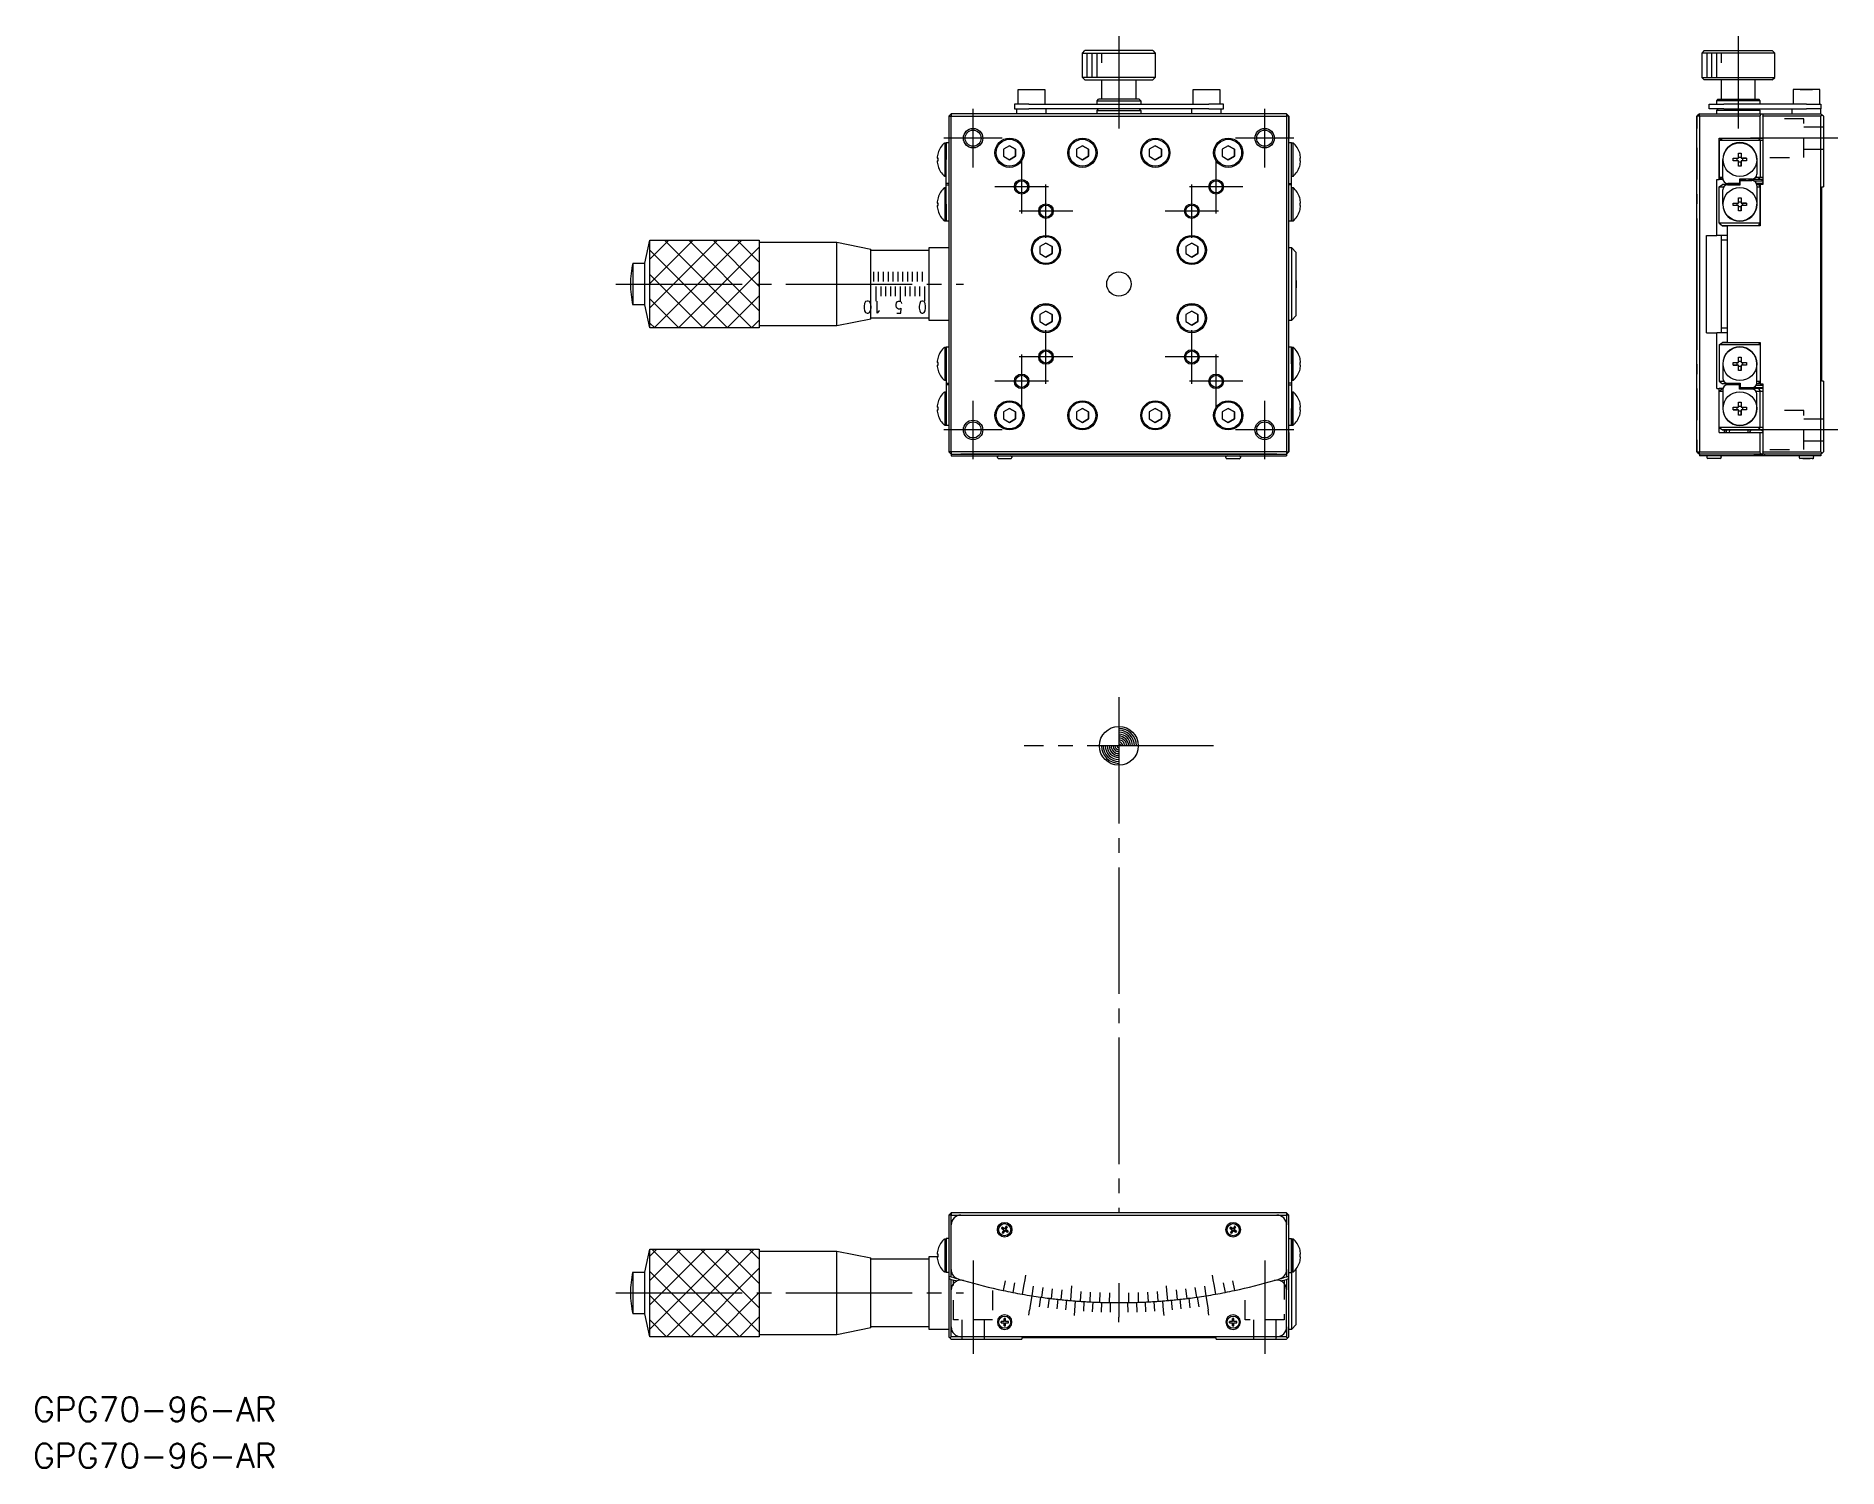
# Model space of a CAD drawing. Extents: x 38 to 223, y 116 to 263.
import ezdxf

# ---------------------------------------------------------------- set-up
doc = ezdxf.new("R2010")
doc.units = 0
doc.linetypes.add('CENTER', pattern=[17.5, 13, -1.5, 1.5, -1.5])
doc.linetypes.add('DASHED', pattern=[3.5, 2, -1.5])
doc.layers.get('0').update_dxf_attribs({"linetype": 'CONTINUOUS'})
doc.layers.add('CENTER', color=1, linetype='CENTER')
doc.styles.get("Standard").update_dxf_attribs({"font": 'txt.shx', "bigfont": '@extfont2.shx'})

msp = doc.modelspace()

# ---------------------------------------------------------------- texts
at = {"color": 7, "linetype": 'CONTINUOUS'}
for s, width, p in [('10', 0.96, (124.69, 236.16)), ('5', 0.72, (126.74, 236.16)), ('0', 0.864, (129.24, 236.16))]:
    msp.add_text(s, height=1.25, rotation=180, dxfattribs=dict(at, width=width)).set_placement(p)
at = {"color": 7}
for p in [(37.28, 120.97), (37.28, 116.19)]:
    msp.add_text('GPG70-96-AR', height=2.5, dxfattribs=at).set_placement(p)

# ---------------------------------------------------------------- linework, layer by layer
at = {"color": 7, "linetype": 'CONTINUOUS'}
for p, q in [((145.24, 261.66), (145.49, 261.91)), ((145.24, 261.66), (152.74, 261.66)), ((145.24, 259.16), (145.24, 261.66)), ((152.49, 261.91), (145.49, 261.91)), ((152.49, 261.91), (145.49, 261.91)), ((152.49, 261.91), (152.74, 261.66)), ((152.74, 261.66), (152.74, 259.16)), ((209.21, 261.91), (208.96, 261.66)), ((212.71, 261.66), (208.96, 261.66)), ((208.96, 261.66), (208.96, 259.16)), ((209.21, 261.91), (212.71, 261.91)), ((212.71, 261.91), (216.21, 261.91)), ((216.46, 261.66), (212.71, 261.66)), ((216.46, 261.66), (216.21, 261.91)), ((216.46, 259.16), (216.46, 261.66)), ((138.62, 257.91), (139.99, 257.91)), ((138.62, 256.41), (138.62, 257.91)), ((139.99, 257.91), (141.37, 257.91)), ((141.37, 257.91), (141.37, 256.41)), ((152.74, 259.16), (145.24, 259.16)), ((145.49, 258.91), (145.24, 259.16)), ((145.49, 258.91), (152.49, 258.91)), ((147.24, 256.91), (147.24, 258.91)), ((150.74, 258.91), (150.74, 256.91)), ((152.74, 259.16), (152.49, 258.91)), ((156.62, 257.91), (157.99, 257.91)), ((156.62, 256.41), (156.62, 257.91)), ((157.99, 257.91), (159.37, 257.91)), ((159.37, 257.91), (159.37, 256.41)), ((208.96, 259.16), (212.71, 259.16)), ((208.96, 259.16), (209.21, 258.91)), ((212.71, 258.91), (209.21, 258.91)), ((210.96, 258.91), (210.96, 256.91)), ((212.71, 259.16), (216.46, 259.16)), ((216.21, 258.91), (212.71, 258.91)), ((214.46, 256.91), (214.46, 258.91)), ((216.21, 258.91), (216.46, 259.16)), ((221.09, 257.91), (218.34, 257.91)), ((221.09, 257.91), (218.34, 257.91)), ((218.34, 257.91), (218.34, 256.41)), ((219.09, 257.91), (219.71, 257.91)), ((219.71, 257.91), (219.09, 257.91)), ((220.34, 257.91), (219.71, 257.91)), ((219.71, 257.91), (220.34, 257.91)), ((221.09, 256.41), (221.09, 257.91)), ((138.24, 256.41), (138.24, 255.91)), ((139.74, 256.41), (138.24, 256.41)), ((138.24, 255.91), (139.74, 255.91)), ((138.49, 255.41), (138.49, 255.91)), ((139.74, 256.41), (158.24, 256.41)), ((158.24, 255.91), (139.74, 255.91)), ((141.49, 255.91), (141.49, 255.41)), ((146.74, 256.76), (146.89, 256.91)), ((146.74, 256.76), (151.24, 256.76)), ((146.74, 256.41), (146.74, 256.76)), ((146.74, 255.76), (146.89, 255.91)), ((151.09, 256.91), (146.89, 256.91)), ((147.24, 256.91), (146.89, 256.91)), ((151.09, 256.91), (150.74, 256.91)), ((151.09, 256.91), (151.24, 256.76)), ((151.09, 255.91), (151.24, 255.76)), ((151.24, 256.76), (151.24, 256.41)), ((156.49, 255.41), (156.49, 255.91)), ((159.74, 256.41), (158.24, 256.41)), ((158.24, 255.91), (159.74, 255.91)), ((159.49, 255.91), (159.49, 255.41)), ((159.74, 255.91), (159.74, 256.41)), ((209.71, 255.91), (209.71, 256.41)), ((209.71, 256.41), (211.21, 256.41)), ((211.21, 255.91), (209.71, 255.91)), ((210.61, 256.91), (210.46, 256.76)), ((212.71, 256.76), (210.46, 256.76)), ((210.46, 256.76), (210.46, 256.41)), ((210.61, 255.91), (210.46, 255.76)), ((210.61, 256.91), (212.71, 256.91)), ((219.71, 256.41), (211.21, 256.41)), ((211.21, 255.91), (219.71, 255.91)), ((212.71, 256.91), (214.81, 256.91)), ((214.96, 256.76), (212.71, 256.76)), ((214.96, 256.76), (214.81, 256.91)), ((214.96, 255.76), (214.81, 255.91)), ((214.96, 256.41), (214.96, 256.76)), ((218.21, 255.91), (218.21, 255.41)), ((219.71, 256.41), (221.21, 256.41)), ((221.21, 255.91), (219.71, 255.91)), ((221.21, 256.41), (221.21, 255.91)), ((221.21, 255.41), (221.21, 255.91)), ((131.49, 255.16), (131.74, 255.41)), ((131.49, 255.16), (131.49, 220.66)), ((131.49, 255.16), (131.74, 255.16)), ((166.24, 255.41), (131.74, 255.41)), ((131.74, 255.41), (131.74, 255.16)), ((131.74, 255.16), (166.24, 255.16)), ((131.74, 220.66), (131.74, 255.16)), ((146.74, 255.76), (148.99, 255.76)), ((146.74, 255.41), (146.74, 255.76)), ((148.99, 255.76), (151.24, 255.76)), ((151.24, 255.76), (151.24, 255.41)), ((166.24, 255.41), (166.24, 255.16)), ((166.24, 255.41), (166.49, 255.16)), ((166.24, 255.41), (166.49, 255.16)), ((166.24, 255.16), (166.24, 220.66)), ((166.49, 255.16), (166.24, 255.16)), ((166.49, 220.66), (166.49, 255.16)), ((166.49, 255.16), (166.49, 252.91)), ((208.71, 255.41), (208.46, 255.16)), ((208.71, 255.41), (208.46, 255.16)), ((208.46, 220.66), (208.46, 255.16)), ((208.71, 255.16), (208.46, 255.16)), ((208.46, 255.16), (208.46, 253.91)), ((208.71, 255.16), (208.71, 255.41)), ((208.71, 255.41), (215.05, 255.41)), ((208.71, 255.16), (208.71, 220.66)), ((214.97, 255.16), (208.71, 255.16)), ((214.96, 255.76), (210.46, 255.76)), ((210.46, 255.76), (210.46, 255.41)), ((214.96, 255.41), (214.96, 255.76)), ((214.97, 252.91), (214.97, 255.16)), ((215.05, 255.41), (215.31, 255.41)), ((215.23, 255.16), (215.23, 248.16)), ((221.21, 255.16), (215.23, 255.16)), ((215.31, 255.41), (221.21, 255.41)), ((221.21, 255.41), (221.34, 255.28)), ((221.34, 255.28), (221.21, 255.16)), ((221.21, 237.91), (221.21, 255.16)), ((221.46, 255.16), (221.34, 255.28)), ((221.46, 255.16), (221.46, 247.91)), ((131.07, 252.43), (131.07, 250.71)), ((131.07, 252.43), (131.24, 252.43)), ((131.24, 250.71), (131.24, 252.46)), ((131.24, 252.46), (131.49, 252.46)), ((131.24, 252.43), (131.24, 250.71)), ((137.74, 252.13), (137.12, 251.77)), ((138.37, 251.77), (137.74, 252.13)), ((137.74, 252.13), (138.37, 251.77)), ((145.24, 252.13), (144.62, 251.77)), ((145.87, 251.77), (145.24, 252.13)), ((145.24, 252.13), (145.87, 251.77)), ((152.74, 252.13), (152.12, 251.77)), ((153.37, 251.77), (152.74, 252.13)), ((152.74, 252.13), (153.37, 251.77)), ((160.24, 252.13), (159.62, 251.77)), ((160.87, 251.77), (160.24, 252.13)), ((160.24, 252.13), (160.87, 251.77)), ((166.49, 248.66), (166.49, 252.91)), ((166.49, 252.46), (166.74, 252.46)), ((166.74, 250.71), (166.74, 252.46)), ((166.74, 250.71), (166.74, 252.43)), ((166.74, 252.43), (166.91, 252.43)), ((166.91, 248.98), (166.91, 252.43)), ((210.75, 252.66), (211.1, 252.91)), ((210.75, 252.91), (214.97, 252.91)), ((210.75, 252.66), (210.75, 252.91)), ((210.75, 252.66), (210.75, 248.91)), ((214.97, 252.66), (210.75, 252.66)), ((210.75, 248.91), (210.75, 252.66)), ((214.79, 252.91), (214.97, 252.66)), ((214.97, 252.91), (215.23, 252.91)), ((214.97, 252.66), (214.97, 248.91)), ((215.23, 252.66), (214.97, 252.66)), ((130.4, 250.84), (130.3, 250.84)), ((130.3, 250.84), (130.4, 250.84)), ((130.3, 250.58), (130.4, 250.58)), ((130.4, 251.38), (130.39, 251.38)), ((130.4, 251.38), (130.39, 251.38)), ((130.4, 250.58), (130.4, 250.84)), ((131.07, 250.71), (131.07, 248.98)), ((131.24, 248.76), (131.24, 250.71)), ((137.12, 251.77), (137.12, 251.05)), ((137.12, 251.05), (137.74, 250.69)), ((137.74, 250.69), (138.37, 251.05)), ((138.37, 251.05), (137.74, 250.69)), ((138.37, 251.05), (138.37, 251.77)), ((138.37, 251.77), (138.37, 251.05)), ((144.62, 251.77), (144.62, 251.05)), ((144.62, 251.05), (145.24, 250.69)), ((145.24, 250.69), (145.87, 251.05)), ((145.87, 251.05), (145.24, 250.69)), ((145.87, 251.05), (145.87, 251.77)), ((145.87, 251.77), (145.87, 251.05)), ((152.12, 251.77), (152.12, 251.05)), ((152.12, 251.05), (152.74, 250.69)), ((152.74, 250.69), (153.37, 251.05)), ((153.37, 251.05), (152.74, 250.69)), ((153.37, 251.05), (153.37, 251.77)), ((153.37, 251.77), (153.37, 251.05)), ((159.62, 251.77), (159.62, 251.05)), ((159.62, 251.05), (160.24, 250.69)), ((160.24, 250.69), (160.87, 251.05)), ((160.87, 251.05), (160.24, 250.69)), ((160.87, 251.05), (160.87, 251.77)), ((160.87, 251.77), (160.87, 251.05)), ((166.74, 248.76), (166.74, 250.71)), ((167.59, 251.38), (167.59, 251.38)), ((167.59, 251.38), (167.59, 251.38)), ((167.59, 250.84), (167.59, 250.58)), ((167.69, 250.84), (167.59, 250.84)), ((167.69, 250.84), (167.59, 250.84)), ((167.59, 250.58), (167.69, 250.58)), ((208.46, 251.91), (208.46, 251.41)), ((208.46, 251.91), (208.46, 251.41)), ((208.46, 251.91), (208.46, 251.41)), ((208.46, 251.91), (208.46, 251.41)), ((208.46, 251.91), (208.46, 248.66)), ((208.46, 251.91), (208.46, 249.91)), ((208.46, 251.91), (208.46, 249.91)), ((208.46, 251.91), (208.46, 249.91)), ((208.46, 251.91), (208.46, 249.91)), ((208.46, 251.41), (208.46, 249.91)), ((208.46, 251.41), (208.46, 249.91)), ((208.46, 251.41), (208.46, 249.91)), ((208.46, 251.41), (208.46, 249.91)), ((211.12, 248.76), (211.12, 250.71)), ((212.19, 250.84), (212.74, 250.84)), ((212.19, 250.58), (212.19, 250.84)), ((212.19, 250.84), (212.6, 250.84)), ((212.74, 250.58), (212.19, 250.58)), ((212.6, 250.84), (212.74, 250.84)), ((212.6, 250.58), (212.6, 250.84)), ((212.74, 251.38), (213, 251.38)), ((212.74, 250.84), (212.74, 251.38)), ((212.74, 250.97), (213, 250.97)), ((212.74, 250.03), (212.74, 250.58)), ((213, 250.45), (212.74, 250.45)), ((213, 251.38), (213, 250.84)), ((213, 251.38), (213, 250.97)), ((213, 250.97), (213, 250.84)), ((213, 250.84), (213.54, 250.84)), ((213, 250.84), (213.13, 250.84)), ((213, 250.58), (213, 250.03)), ((213.54, 250.58), (213, 250.58)), ((213, 250.58), (213, 250.45)), ((213, 250.03), (213, 250.45)), ((213.54, 250.84), (213.13, 250.84)), ((213.13, 250.84), (213.13, 250.58)), ((213.54, 250.84), (213.54, 250.58)), ((214.62, 250.71), (214.62, 249.21)), ((130.39, 250.03), (130.4, 250.03)), ((131.24, 248.98), (131.07, 248.98)), ((131.24, 248.26), (131.24, 248.76)), ((166.49, 242.91), (166.49, 248.66)), ((166.91, 248.98), (166.74, 248.98)), ((166.74, 248.26), (166.74, 248.76)), ((167.59, 250.03), (167.59, 250.03)), ((210.49, 248.66), (210.75, 248.66)), ((210.49, 242.91), (210.49, 248.66)), ((210.75, 248.91), (211.1, 248.66)), ((210.75, 248.66), (210.75, 248.91)), ((210.75, 248.91), (211.12, 248.91)), ((211.11, 248.66), (210.75, 248.66)), ((211.13, 248.66), (211.1, 248.66)), ((213, 250.03), (212.74, 250.03)), ((214.12, 248.71), (212.82, 248.71)), ((212.82, 248.71), (212.82, 248.26)), ((214.12, 248.71), (212.82, 248.71)), ((213.45, 248.66), (212.82, 248.66)), ((212.82, 248.53), (212.91, 248.53)), ((212.91, 248.11), (212.91, 248.56)), ((212.91, 248.56), (214.11, 248.56)), ((213.5, 248.71), (213.35, 248.56)), ((213.8, 248.66), (213.73, 248.71)), ((214.79, 248.66), (213.8, 248.66)), ((214.27, 248.53), (215.23, 248.53)), ((214.52, 248.91), (214.97, 248.91)), ((214.79, 248.66), (214.97, 248.91)), ((215.23, 248.66), (214.79, 248.66)), ((214.97, 248.91), (215.23, 248.91)), ((215.22, 248.53), (215.13, 248.66)), ((130.4, 246.78), (130.39, 246.78)), ((130.4, 246.78), (130.39, 246.78)), ((131.07, 247.83), (131.07, 246.11)), ((131.07, 247.83), (131.24, 247.83)), ((131.24, 248.11), (131.24, 248.26)), ((131.49, 248.26), (131.24, 248.26)), ((131.24, 248.11), (131.49, 248.11)), ((131.24, 247.61), (131.24, 248.11)), ((131.24, 246.11), (131.24, 247.61)), ((166.49, 248.26), (166.74, 248.26)), ((166.74, 248.11), (166.49, 248.11)), ((166.74, 248.11), (166.74, 248.26)), ((166.74, 247.61), (166.74, 248.11)), ((166.74, 247.83), (166.91, 247.83)), ((166.74, 246.11), (166.74, 247.61)), ((166.91, 244.38), (166.91, 247.83)), ((167.59, 246.78), (167.59, 246.78)), ((167.59, 246.78), (167.59, 246.78)), ((208.46, 247.16), (208.46, 246.16)), ((210.75, 247.91), (211.1, 248.16)), ((210.75, 244.16), (210.75, 247.91)), ((210.75, 247.91), (211.21, 247.91)), ((212.1, 248.16), (211.1, 248.16)), ((211.11, 246.11), (211.11, 247.61)), ((211.61, 248.11), (212.91, 248.11)), ((212.82, 248.26), (211.62, 248.26)), ((212.82, 248.26), (211.62, 248.26)), ((212.91, 248.16), (212.1, 248.16)), ((212.13, 248.11), (212.1, 248.16)), ((212.4, 248.16), (212.41, 248.26)), ((212.61, 248.26), (212.62, 248.16)), ((212.74, 246.78), (213, 246.78)), ((212.74, 246.24), (212.74, 246.78)), ((212.82, 248.28), (212.91, 248.28)), ((212.91, 248.28), (212.82, 248.28)), ((213, 246.78), (213, 246.24)), ((213, 246.78), (213, 246.37)), ((214.56, 248.28), (215.23, 248.28)), ((214.56, 248.28), (215.16, 248.28)), ((214.79, 248.16), (214.6, 248.16)), ((214.61, 248.06), (214.61, 246.11)), ((214.61, 247.91), (214.97, 247.91)), ((214.79, 248.16), (214.97, 247.91)), ((214.97, 248.16), (214.79, 248.16)), ((214.97, 248.16), (214.97, 247.91)), ((215.23, 248.16), (214.97, 248.16)), ((214.97, 244.16), (214.97, 247.91)), ((214.97, 247.91), (214.97, 244.16)), ((215.05, 248.16), (215.18, 248.28)), ((215.16, 248.28), (215.23, 248.28)), ((215.23, 248.28), (215.18, 248.28)), ((215.18, 248.28), (215.23, 248.28)), ((221.31, 247.91), (221.46, 247.91)), ((221.31, 227.91), (221.31, 247.91)), ((130.4, 246.24), (130.3, 246.24)), ((130.3, 246.24), (130.4, 246.24)), ((130.3, 245.98), (130.4, 245.98)), ((130.39, 245.43), (130.4, 245.43)), ((130.4, 245.98), (130.4, 246.24)), ((131.07, 246.11), (131.07, 244.38)), ((131.24, 244.36), (131.24, 246.11)), ((131.24, 246.11), (131.24, 244.38)), ((166.74, 244.36), (166.74, 246.11)), ((166.74, 244.38), (166.74, 246.11)), ((167.59, 246.24), (167.59, 245.98)), ((167.69, 246.24), (167.59, 246.24)), ((167.69, 246.24), (167.59, 246.24)), ((167.59, 245.98), (167.69, 245.98)), ((167.59, 245.43), (167.59, 245.43)), ((212.19, 246.24), (212.74, 246.24)), ((212.19, 245.98), (212.19, 246.24)), ((212.19, 246.24), (212.6, 246.24)), ((212.74, 245.98), (212.19, 245.98)), ((212.6, 246.24), (212.74, 246.24)), ((212.6, 245.98), (212.6, 246.24)), ((212.74, 246.37), (213, 246.37)), ((212.74, 245.43), (212.74, 245.98)), ((213, 245.85), (212.74, 245.85)), ((213, 245.43), (212.74, 245.43)), ((213, 246.37), (213, 246.24)), ((213, 246.24), (213.54, 246.24)), ((213, 246.24), (213.13, 246.24)), ((213, 245.98), (213, 245.43)), ((213.54, 245.98), (213, 245.98)), ((213, 245.98), (213, 245.85)), ((213, 245.43), (213, 245.85)), ((213.54, 246.24), (213.13, 246.24)), ((213.13, 246.24), (213.13, 245.98)), ((213.54, 246.24), (213.54, 245.98)), ((131.24, 244.38), (131.07, 244.38)), ((131.49, 244.36), (131.24, 244.36)), ((166.74, 244.36), (166.49, 244.36)), ((166.49, 232.91), (166.49, 242.91)), ((166.91, 244.38), (166.74, 244.38)), ((208.46, 244.66), (208.46, 231.16)), ((208.46, 242.91), (208.46, 241.41)), ((208.46, 242.91), (208.46, 241.41)), ((208.46, 242.91), (208.46, 239.91)), ((208.46, 242.91), (208.46, 239.91)), ((209.43, 242.91), (210.49, 242.91)), ((209.43, 232.91), (209.43, 242.91)), ((211.56, 242.91), (210.49, 242.91)), ((214.97, 244.16), (210.75, 244.16)), ((210.75, 244.16), (211.1, 243.91)), ((210.96, 242.91), (210.96, 232.91)), ((211.1, 243.91), (211.56, 243.91)), ((211.56, 243.91), (211.1, 243.91)), ((211.56, 243.91), (211.56, 231.91)), ((214.97, 243.91), (211.56, 243.91)), ((211.56, 243.91), (211.56, 231.91)), ((214.79, 243.91), (214.97, 244.16)), ((214.97, 244.16), (214.97, 243.91)), ((100.24, 240.06), (100.74, 242.41)), ((100.74, 233.41), (100.74, 242.41)), ((100.74, 242.41), (111.99, 242.41)), ((100.74, 233.41), (100.74, 242.41)), ((111.99, 242.41), (111.99, 237.91)), ((111.99, 242.41), (111.99, 233.41)), ((111.99, 242.21), (119.99, 242.21)), ((119.99, 233.61), (119.99, 242.21)), ((119.99, 242.21), (123.49, 241.51)), ((123.49, 234.31), (123.49, 241.51)), ((123.49, 241.41), (129.49, 241.41)), ((129.49, 234.16), (129.49, 241.66)), ((129.49, 241.66), (131.49, 241.66)), ((141.49, 242.13), (140.87, 241.77)), ((140.87, 241.77), (140.87, 241.05)), ((140.87, 241.05), (141.49, 240.69)), ((142.12, 241.77), (141.49, 242.13)), ((141.49, 242.13), (142.12, 241.77)), ((141.49, 240.69), (142.12, 241.05)), ((142.12, 241.05), (141.49, 240.69)), ((142.12, 241.05), (142.12, 241.77)), ((142.12, 241.77), (142.12, 241.05)), ((156.49, 242.13), (155.87, 241.77)), ((155.87, 241.77), (155.87, 241.05)), ((155.87, 241.05), (156.49, 240.69)), ((157.12, 241.77), (156.49, 242.13)), ((156.49, 242.13), (157.12, 241.77)), ((156.49, 240.69), (157.12, 241.05)), ((157.12, 241.05), (156.49, 240.69)), ((157.12, 241.05), (157.12, 241.77)), ((157.12, 241.77), (157.12, 241.05)), ((166.49, 241.66), (166.74, 241.66)), ((166.74, 241.66), (166.74, 237.91)), ((166.74, 241.66), (167.24, 241.16)), ((167.24, 234.66), (167.24, 241.16)), ((167.24, 237.91), (167.24, 241.16)), ((208.46, 241.41), (208.46, 239.91)), ((208.46, 241.41), (208.46, 239.91)), ((211.56, 242.41), (210.96, 242.41)), ((98.99, 240.06), (98.99, 235.76)), ((98.99, 240.06), (100.24, 240.06)), ((100.24, 235.76), (100.24, 240.06)), ((208.46, 239.16), (208.46, 237.91)), ((208.46, 239.16), (208.46, 236.66)), ((111.99, 237.91), (111.99, 233.41)), ((166.74, 237.91), (166.74, 234.16)), ((167.24, 238.28), (167.24, 237.53)), ((167.24, 238.28), (167.24, 237.53)), ((167.24, 234.66), (167.24, 237.91)), ((208.46, 237.91), (208.46, 236.66)), ((221.21, 220.66), (221.21, 237.91)), ((100.24, 235.76), (98.99, 235.76)), ((100.74, 233.41), (100.24, 235.76)), ((208.46, 235.91), (208.46, 234.41)), ((208.46, 235.91), (208.46, 234.41)), ((208.46, 235.91), (208.46, 232.91)), ((208.46, 235.91), (208.46, 232.91)), ((119.99, 233.61), (111.99, 233.61)), ((123.49, 234.31), (119.99, 233.61)), ((129.49, 234.41), (123.49, 234.41)), ((131.49, 234.16), (129.49, 234.16)), ((141.49, 235.13), (140.87, 234.77)), ((140.87, 234.77), (140.87, 234.05)), ((140.87, 234.05), (141.49, 233.69)), ((142.12, 234.77), (141.49, 235.13)), ((141.49, 235.13), (142.12, 234.77)), ((141.49, 233.69), (142.12, 234.05)), ((142.12, 234.05), (141.49, 233.69)), ((142.12, 234.05), (142.12, 234.77)), ((142.12, 234.77), (142.12, 234.05)), ((156.49, 235.13), (155.87, 234.77)), ((155.87, 234.77), (155.87, 234.05)), ((155.87, 234.05), (156.49, 233.69)), ((157.12, 234.77), (156.49, 235.13)), ((156.49, 235.13), (157.12, 234.77)), ((156.49, 233.69), (157.12, 234.05)), ((157.12, 234.05), (156.49, 233.69)), ((157.12, 234.05), (157.12, 234.77)), ((157.12, 234.77), (157.12, 234.05)), ((166.74, 234.16), (166.49, 234.16)), ((167.24, 234.66), (166.74, 234.16)), ((208.46, 234.41), (208.46, 232.91)), ((208.46, 234.41), (208.46, 232.91)), ((111.99, 233.41), (100.74, 233.41)), ((111.99, 233.41), (100.74, 233.41)), ((166.49, 227.16), (166.49, 232.91)), ((209.43, 232.91), (210.49, 232.91)), ((210.49, 227.16), (210.49, 232.91)), ((211.56, 232.91), (210.49, 232.91)), ((210.75, 231.66), (211.1, 231.91)), ((210.96, 233.41), (211.56, 233.41)), ((211.1, 231.91), (211.56, 231.91)), ((211.56, 231.91), (211.1, 231.91)), ((211.56, 231.91), (214.97, 231.91)), ((214.79, 231.91), (214.97, 231.66)), ((214.97, 231.91), (214.97, 231.66)), ((130.4, 230.38), (130.39, 230.38)), ((131.07, 231.43), (131.07, 229.71)), ((131.07, 231.43), (131.24, 231.43)), ((131.24, 231.46), (131.24, 229.71)), ((131.24, 231.46), (131.49, 231.46)), ((131.24, 231.43), (131.24, 229.71)), ((166.49, 231.46), (166.74, 231.46)), ((166.74, 231.46), (166.74, 229.71)), ((166.74, 229.71), (166.74, 231.43)), ((166.74, 231.43), (166.91, 231.43)), ((166.91, 227.98), (166.91, 231.43)), ((167.59, 230.38), (167.59, 230.38)), ((214.97, 231.66), (210.75, 231.66)), ((210.75, 231.66), (210.75, 227.91)), ((212.74, 230.38), (213, 230.38)), ((212.74, 229.84), (212.74, 230.38)), ((212.74, 229.97), (213, 229.97)), ((213, 230.38), (213, 229.84)), ((213, 230.38), (213, 229.97)), ((213, 229.97), (213, 229.84)), ((214.97, 231.66), (214.97, 227.91)), ((214.97, 231.66), (214.97, 227.91)), ((130.4, 229.84), (130.3, 229.84)), ((130.3, 229.58), (130.4, 229.58)), ((130.3, 229.58), (130.4, 229.58)), ((130.39, 229.03), (130.4, 229.03)), ((130.39, 229.03), (130.4, 229.03)), ((130.4, 229.58), (130.4, 229.84)), ((131.07, 229.71), (131.07, 227.98)), ((131.24, 229.71), (131.24, 228.21)), ((131.24, 228.21), (131.24, 227.71)), ((166.74, 229.71), (166.74, 228.21)), ((166.74, 228.21), (166.74, 227.71)), ((167.59, 229.84), (167.59, 229.58)), ((167.69, 229.84), (167.59, 229.84)), ((167.59, 229.58), (167.69, 229.58)), ((167.69, 229.58), (167.59, 229.58)), ((167.59, 229.03), (167.59, 229.03)), ((167.59, 229.03), (167.59, 229.03)), ((208.46, 229.66), (208.46, 228.66)), ((211.11, 229.71), (211.11, 228.21)), ((212.19, 229.84), (212.74, 229.84)), ((212.19, 229.58), (212.19, 229.84)), ((212.74, 229.58), (212.19, 229.58)), ((212.19, 229.58), (212.6, 229.58)), ((212.6, 229.58), (212.6, 229.84)), ((212.74, 229.58), (212.6, 229.58)), ((212.74, 229.03), (212.74, 229.58)), ((213, 229.45), (212.74, 229.45)), ((213, 229.03), (212.74, 229.03)), ((213, 229.84), (213.54, 229.84)), ((213, 229.58), (213, 229.03)), ((213.54, 229.58), (213, 229.58)), ((213.13, 229.58), (213, 229.58)), ((213, 229.58), (213, 229.45)), ((213, 229.03), (213, 229.45)), ((213.13, 229.84), (213.13, 229.58)), ((213.54, 229.58), (213.13, 229.58)), ((213.54, 229.84), (213.54, 229.58)), ((214.61, 227.76), (214.61, 229.71)), ((131.24, 227.98), (131.07, 227.98)), ((131.07, 226.83), (131.07, 225.11)), ((131.07, 226.83), (131.24, 226.83)), ((131.24, 227.71), (131.49, 227.71)), ((131.24, 227.71), (131.24, 227.56)), ((131.49, 227.56), (131.24, 227.56)), ((131.24, 227.56), (131.24, 227.06)), ((131.24, 227.06), (131.24, 225.11)), ((166.74, 227.71), (166.49, 227.71)), ((166.49, 227.56), (166.74, 227.56)), ((166.49, 222.66), (166.49, 227.16)), ((166.91, 227.98), (166.74, 227.98)), ((166.74, 227.71), (166.74, 227.56)), ((166.74, 227.56), (166.74, 227.06)), ((166.74, 227.06), (166.74, 225.11)), ((166.74, 226.83), (166.91, 226.83)), ((166.91, 223.38), (166.91, 226.83)), ((208.46, 227.16), (208.46, 223.91)), ((210.49, 227.16), (210.75, 227.16)), ((210.75, 227.91), (211.1, 227.66)), ((210.75, 227.91), (211.21, 227.91)), ((210.75, 226.91), (211.1, 227.16)), ((210.75, 226.91), (210.75, 227.16)), ((211.11, 227.16), (210.75, 227.16)), ((210.75, 223.16), (210.75, 226.91)), ((210.75, 223.16), (210.75, 226.91)), ((210.75, 226.91), (211.12, 226.91)), ((212.1, 227.66), (211.1, 227.66)), ((211.13, 227.16), (211.1, 227.16)), ((211.12, 227.06), (211.12, 225.11)), ((211.61, 227.71), (212.91, 227.71)), ((212.82, 227.56), (211.62, 227.56)), ((212.82, 227.56), (211.62, 227.56)), ((212.13, 227.71), (212.1, 227.66)), ((212.91, 227.66), (212.1, 227.66)), ((212.41, 227.56), (212.4, 227.66)), ((212.62, 227.66), (212.61, 227.56)), ((212.82, 227.11), (212.82, 227.56)), ((212.82, 227.53), (212.91, 227.53)), ((212.91, 227.53), (212.82, 227.53)), ((212.82, 227.28), (212.91, 227.28)), ((213.45, 227.16), (212.82, 227.16)), ((214.12, 227.11), (212.82, 227.11)), ((214.12, 227.11), (212.82, 227.11)), ((212.91, 227.71), (212.91, 227.26)), ((212.91, 227.26), (214.11, 227.26)), ((213.35, 227.26), (213.5, 227.11)), ((213.8, 227.16), (213.73, 227.11)), ((214.79, 227.16), (213.8, 227.16)), ((214.27, 227.28), (215.23, 227.28)), ((214.52, 226.91), (214.97, 226.91)), ((214.56, 227.53), (215.23, 227.53)), ((214.56, 227.53), (215.16, 227.53)), ((214.79, 227.66), (214.6, 227.66)), ((214.61, 227.91), (214.97, 227.91)), ((214.62, 225.11), (214.62, 226.61)), ((214.79, 227.66), (214.97, 227.91)), ((214.97, 227.66), (214.79, 227.66)), ((214.79, 227.16), (214.97, 226.91)), ((215.23, 227.16), (214.79, 227.16)), ((214.97, 227.91), (214.97, 227.66)), ((214.97, 227.66), (215.23, 227.66)), ((214.97, 223.16), (214.97, 226.91)), ((214.97, 226.91), (215.23, 226.91)), ((215.18, 227.53), (215.05, 227.66)), ((215.13, 227.16), (215.22, 227.28)), ((215.16, 227.53), (215.23, 227.53)), ((215.23, 227.53), (215.18, 227.53)), ((215.18, 227.53), (215.23, 227.53)), ((215.23, 227.66), (215.23, 220.66)), ((221.46, 227.91), (221.31, 227.91)), ((221.46, 227.91), (221.46, 220.66)), ((130.4, 225.24), (130.3, 225.24)), ((130.3, 224.98), (130.4, 224.98)), ((130.3, 224.98), (130.4, 224.98)), ((130.4, 225.78), (130.39, 225.78)), ((130.39, 224.43), (130.4, 224.43)), ((130.39, 224.43), (130.4, 224.43)), ((130.4, 224.98), (130.4, 225.24)), ((131.07, 225.11), (131.07, 223.38)), ((131.24, 225.11), (131.24, 223.36)), ((131.24, 225.11), (131.24, 223.38)), ((137.74, 225.13), (137.12, 224.77)), ((137.12, 224.77), (137.12, 224.05)), ((138.37, 224.77), (137.74, 225.13)), ((137.74, 225.13), (138.37, 224.77)), ((138.37, 224.05), (138.37, 224.77)), ((138.37, 224.77), (138.37, 224.05)), ((145.24, 225.13), (144.62, 224.77)), ((144.62, 224.77), (144.62, 224.05)), ((145.87, 224.77), (145.24, 225.13)), ((145.24, 225.13), (145.87, 224.77)), ((145.87, 224.05), (145.87, 224.77)), ((145.87, 224.77), (145.87, 224.05)), ((152.74, 225.13), (152.12, 224.77)), ((152.12, 224.77), (152.12, 224.05)), ((153.37, 224.77), (152.74, 225.13)), ((152.74, 225.13), (153.37, 224.77)), ((153.37, 224.05), (153.37, 224.77)), ((153.37, 224.77), (153.37, 224.05)), ((160.24, 225.13), (159.62, 224.77)), ((159.62, 224.77), (159.62, 224.05)), ((160.87, 224.77), (160.24, 225.13)), ((160.24, 225.13), (160.87, 224.77)), ((160.87, 224.05), (160.87, 224.77)), ((160.87, 224.77), (160.87, 224.05)), ((166.74, 225.11), (166.74, 223.36)), ((166.74, 223.38), (166.74, 225.11)), ((167.59, 225.78), (167.59, 225.78)), ((167.59, 225.24), (167.59, 224.98)), ((167.69, 225.24), (167.59, 225.24)), ((167.59, 224.98), (167.69, 224.98)), ((167.69, 224.98), (167.59, 224.98)), ((167.59, 224.43), (167.59, 224.43)), ((167.59, 224.43), (167.59, 224.43)), ((208.46, 225.91), (208.46, 224.41)), ((208.46, 225.91), (208.46, 224.41)), ((208.46, 225.91), (208.46, 224.41)), ((208.46, 225.91), (208.46, 224.41)), ((208.46, 225.91), (208.46, 223.91)), ((208.46, 225.91), (208.46, 223.91)), ((208.46, 225.91), (208.46, 223.91)), ((208.46, 225.91), (208.46, 223.91)), ((208.46, 224.41), (208.46, 223.91)), ((208.46, 224.41), (208.46, 223.91)), ((208.46, 224.41), (208.46, 223.91)), ((208.46, 224.41), (208.46, 223.91)), ((212.19, 225.24), (212.74, 225.24)), ((212.19, 224.98), (212.19, 225.24)), ((212.74, 224.98), (212.19, 224.98)), ((212.19, 224.98), (212.6, 224.98)), ((212.6, 224.98), (212.6, 225.24)), ((212.74, 224.98), (212.6, 224.98)), ((212.74, 225.78), (213, 225.78)), ((212.74, 225.24), (212.74, 225.78)), ((212.74, 225.37), (213, 225.37)), ((212.74, 224.43), (212.74, 224.98)), ((213, 224.85), (212.74, 224.85)), ((213, 224.43), (212.74, 224.43)), ((213, 225.78), (213, 225.24)), ((213, 225.78), (213, 225.37)), ((213, 225.37), (213, 225.24)), ((213, 225.24), (213.54, 225.24)), ((213, 224.98), (213, 224.43)), ((213.54, 224.98), (213, 224.98)), ((213.13, 224.98), (213, 224.98)), ((213, 224.98), (213, 224.85)), ((213, 224.43), (213, 224.85)), ((213.13, 225.24), (213.13, 224.98)), ((213.54, 224.98), (213.13, 224.98)), ((213.54, 225.24), (213.54, 224.98)), ((131.24, 223.38), (131.07, 223.38)), ((131.49, 223.36), (131.24, 223.36)), ((137.12, 224.05), (137.74, 223.69)), ((137.74, 223.69), (138.37, 224.05)), ((138.37, 224.05), (137.74, 223.69)), ((144.62, 224.05), (145.24, 223.69)), ((145.24, 223.69), (145.87, 224.05)), ((145.87, 224.05), (145.24, 223.69)), ((152.12, 224.05), (152.74, 223.69)), ((152.74, 223.69), (153.37, 224.05)), ((153.37, 224.05), (152.74, 223.69)), ((159.62, 224.05), (160.24, 223.69)), ((160.24, 223.69), (160.87, 224.05)), ((160.87, 224.05), (160.24, 223.69)), ((166.74, 223.36), (166.49, 223.36)), ((166.49, 222.66), (166.49, 220.66)), ((166.91, 223.38), (166.74, 223.38)), ((214.97, 223.16), (210.75, 223.16)), ((210.75, 223.16), (211.1, 222.91)), ((210.75, 222.66), (210.75, 223.16)), ((210.75, 222.66), (213.81, 222.66)), ((211.1, 222.91), (214.79, 222.91)), ((213.96, 222.91), (211.1, 222.91)), ((211.32, 222.66), (211.31, 222.91)), ((211.46, 222.91), (211.46, 222.66)), ((211.79, 222.91), (211.78, 222.66)), ((213.96, 222.91), (213.71, 222.91)), ((214.06, 222.91), (213.71, 222.91)), ((213.71, 222.66), (213.71, 222.91)), ((213.94, 222.78), (213.81, 222.66)), ((213.81, 222.66), (214.81, 222.66)), ((214.06, 222.91), (213.94, 222.78)), ((214.79, 222.91), (214.97, 223.16)), ((214.79, 222.91), (215.23, 222.91)), ((214.81, 222.66), (214.97, 222.66)), ((215.23, 223.16), (214.97, 223.16)), ((214.97, 220.66), (214.97, 222.66)), ((214.97, 222.66), (215.23, 222.66)), ((215.19, 222.78), (215.06, 222.91)), ((215.23, 222.74), (215.19, 222.78)), ((131.74, 220.66), (131.49, 220.66)), ((131.74, 220.41), (131.49, 220.66)), ((166.24, 220.66), (131.74, 220.66)), ((131.74, 220.66), (131.74, 220.41)), ((166.24, 220.66), (166.24, 220.41)), ((166.49, 220.66), (166.24, 220.41)), ((166.24, 220.66), (166.49, 220.66)), ((166.49, 220.66), (166.24, 220.41)), ((208.46, 221.91), (208.46, 220.66)), ((208.46, 220.66), (208.71, 220.66)), ((208.46, 220.66), (208.71, 220.41)), ((208.46, 220.66), (208.71, 220.41)), ((208.71, 220.41), (208.71, 220.66)), ((208.71, 220.66), (214.97, 220.66)), ((215.23, 220.66), (221.21, 220.66)), ((221.21, 220.66), (221.34, 220.53)), ((221.46, 220.66), (221.34, 220.53)), ((131.74, 220.41), (132.74, 220.41)), ((131.74, 220.41), (131.74, 220.26)), ((131.74, 220.26), (132.74, 220.26)), ((132.74, 220.41), (165.24, 220.41)), ((165.24, 220.41), (132.74, 220.41)), ((132.74, 220.26), (136.84, 220.26)), ((136.49, 220.08), (136.49, 220.13)), ((136.49, 220.08), (136.49, 220.13)), ((136.62, 219.96), (136.9, 219.96)), ((136.62, 219.96), (137.87, 219.96)), ((136.84, 220.26), (137.64, 220.26)), ((136.9, 219.96), (137.16, 219.96)), ((137.16, 219.96), (137.26, 219.96)), ((137.26, 219.96), (137.33, 219.96)), ((137.33, 219.96), (137.5, 219.96)), ((137.52, 219.96), (137.59, 219.96)), ((137.59, 219.96), (137.87, 219.96)), ((137.64, 220.26), (160.34, 220.26)), ((137.99, 220.13), (137.99, 220.08)), ((137.99, 220.13), (137.99, 220.08)), ((159.99, 220.08), (159.99, 220.13)), ((159.99, 220.08), (159.99, 220.13)), ((160.12, 219.96), (160.4, 219.96)), ((160.12, 219.96), (161.37, 219.96)), ((160.34, 220.26), (161.14, 220.26)), ((160.4, 219.96), (160.66, 219.96)), ((160.66, 219.96), (160.76, 219.96)), ((160.76, 219.96), (160.83, 219.96)), ((160.83, 219.96), (161, 219.96)), ((161.02, 219.96), (161.09, 219.96)), ((161.09, 219.96), (161.37, 219.96)), ((161.14, 220.26), (165.24, 220.26)), ((161.49, 220.13), (161.49, 220.08)), ((161.49, 220.13), (161.49, 220.08)), ((165.24, 220.41), (166.24, 220.41)), ((165.24, 220.26), (166.24, 220.26)), ((166.24, 220.41), (166.24, 220.26)), ((166.24, 220.41), (166.24, 220.26)), ((209.71, 220.41), (208.71, 220.41)), ((208.71, 220.41), (208.71, 220.26)), ((208.71, 220.41), (208.71, 220.26)), ((209.71, 220.26), (208.71, 220.26)), ((209.46, 220.13), (209.46, 220.08)), ((210.84, 219.96), (209.59, 219.96)), ((214.31, 220.41), (209.71, 220.41)), ((214.31, 220.41), (209.71, 220.41)), ((209.81, 220.26), (209.71, 220.26)), ((210.61, 220.26), (209.81, 220.26)), ((209.94, 219.96), (209.87, 219.96)), ((210.12, 219.96), (209.95, 219.96)), ((210.19, 219.96), (210.12, 219.96)), ((210.3, 219.96), (210.19, 219.96)), ((210.56, 219.96), (210.3, 219.96)), ((214.31, 220.26), (210.61, 220.26)), ((210.96, 220.08), (210.96, 220.13)), ((215.05, 220.41), (214.31, 220.41)), ((214.31, 220.41), (215.05, 220.41)), ((215.27, 220.26), (214.31, 220.26)), ((215.05, 220.41), (215.27, 220.41)), ((215.27, 220.41), (215.05, 220.41)), ((215.4, 220.26), (215.27, 220.26)), ((216.4, 220.41), (215.31, 220.41)), ((215.4, 220.41), (215.4, 220.26)), ((216.4, 220.26), (215.4, 220.26)), ((220.21, 220.41), (216.4, 220.41)), ((220.21, 220.41), (216.4, 220.41)), ((219.31, 220.26), (216.4, 220.26)), ((218.96, 220.13), (218.96, 220.08)), ((220.34, 219.96), (219.09, 219.96)), ((219.65, 219.96), (219.09, 219.96)), ((220.11, 220.26), (219.31, 220.26)), ((219.34, 219.96), (219.65, 219.96)), ((219.65, 219.96), (219.34, 219.96)), ((219.77, 219.96), (219.65, 219.96)), ((219.65, 219.96), (219.77, 219.96)), ((219.77, 219.96), (219.65, 219.96)), ((220.34, 219.96), (219.77, 219.96)), ((220.09, 219.96), (219.77, 219.96)), ((219.77, 219.96), (220.09, 219.96)), ((220.21, 220.26), (220.11, 220.26)), ((221.21, 220.41), (220.21, 220.41)), ((221.21, 220.26), (220.21, 220.26)), ((220.46, 220.08), (220.46, 220.13)), ((221.34, 220.53), (221.21, 220.41)), ((221.21, 220.41), (221.21, 220.26)), ((131.74, 142.43), (131.49, 142.18)), ((131.74, 142.18), (131.49, 142.18)), ((131.49, 142.18), (131.49, 135.92)), ((166.24, 142.43), (131.74, 142.43)), ((131.74, 142.43), (131.74, 142.18)), ((131.74, 141.18), (131.74, 142.18)), ((131.74, 142.18), (132.74, 142.18)), ((131.74, 136.58), (131.74, 141.18)), ((132.74, 142.18), (165.24, 142.18)), ((136.97, 140.94), (136.9, 140.84)), ((137.23, 140.77), (136.97, 140.94)), ((137.4, 141.03), (137.23, 140.77)), ((137.33, 140.7), (137.5, 140.96)), ((137.5, 140.96), (137.33, 140.7)), ((137.5, 140.96), (137.4, 141.03)), ((160.47, 140.94), (160.4, 140.84)), ((160.73, 140.77), (160.47, 140.94)), ((160.9, 141.03), (160.73, 140.77)), ((160.83, 140.7), (161, 140.96)), ((161, 140.96), (160.83, 140.7)), ((161, 140.96), (160.9, 141.03)), ((165.24, 142.18), (166.24, 142.18)), ((166.24, 142.43), (166.24, 142.18)), ((166.24, 142.43), (166.49, 142.18)), ((166.24, 142.18), (166.24, 141.18)), ((166.49, 142.18), (166.24, 142.18)), ((166.24, 136.58), (166.24, 141.18)), ((166.49, 135.92), (166.49, 142.18)), ((131.07, 139.75), (131.24, 139.75)), ((131.07, 139.75), (131.07, 136.3)), ((131.24, 139.78), (131.24, 139.75)), ((131.24, 139.78), (131.24, 139.78)), ((131.49, 139.78), (131.24, 139.78)), ((131.24, 139.78), (131.24, 139.75)), ((131.49, 139.78), (131.24, 139.78)), ((131.24, 139.78), (131.24, 139.78)), ((131.24, 139.78), (131.24, 139.75)), ((131.24, 139.75), (131.24, 139.5)), ((131.24, 139.75), (131.24, 136.3)), ((131.24, 139.5), (131.24, 138.9)), ((136.9, 140.84), (137.16, 140.67)), ((137.16, 140.67), (136.9, 140.84)), ((137.16, 140.67), (136.98, 140.41)), ((136.98, 140.41), (137.09, 140.34)), ((137.09, 140.34), (136.98, 140.41)), ((137.09, 140.34), (137.26, 140.6)), ((137.26, 140.6), (137.09, 140.34)), ((137.26, 140.6), (137.52, 140.42)), ((137.52, 140.42), (137.26, 140.6)), ((137.59, 140.53), (137.33, 140.7)), ((137.52, 140.42), (137.59, 140.53)), ((137.59, 140.53), (137.52, 140.42)), ((160.4, 140.84), (160.66, 140.67)), ((160.66, 140.67), (160.4, 140.84)), ((160.66, 140.67), (160.48, 140.41)), ((160.48, 140.41), (160.59, 140.34)), ((160.59, 140.34), (160.48, 140.41)), ((160.59, 140.34), (160.76, 140.6)), ((160.76, 140.6), (160.59, 140.34)), ((160.76, 140.6), (161.02, 140.42)), ((161.02, 140.42), (160.76, 140.6)), ((161.09, 140.53), (160.83, 140.7)), ((161.02, 140.42), (161.09, 140.53)), ((161.09, 140.53), (161.02, 140.42)), ((166.49, 139.78), (166.74, 139.78)), ((166.49, 139.78), (166.74, 139.78)), ((166.74, 139.78), (166.74, 136.28)), ((166.74, 139.78), (166.74, 139.78)), ((166.74, 139.78), (166.74, 139.78)), ((166.74, 139.78), (166.74, 139.75)), ((166.74, 139.75), (166.91, 139.75)), ((166.74, 136.3), (166.74, 139.75)), ((166.91, 136.3), (166.91, 139.75)), ((100.24, 136.33), (100.74, 138.68)), ((100.74, 138.68), (111.99, 138.68)), ((100.74, 129.68), (100.74, 138.68)), ((100.74, 138.68), (111.99, 138.68)), ((100.74, 129.68), (100.74, 138.68)), ((111.99, 138.68), (111.99, 129.68)), ((111.99, 138.68), (111.99, 129.68)), ((111.99, 138.48), (119.99, 138.48)), ((119.99, 134.18), (119.99, 138.48)), ((119.99, 138.48), (123.49, 137.78)), ((123.49, 134.18), (123.49, 137.78)), ((123.49, 137.68), (129.49, 137.68)), ((129.49, 130.43), (129.49, 137.93)), ((129.49, 137.93), (130.4, 137.93)), ((130.4, 138.16), (130.3, 138.16)), ((130.3, 137.9), (130.4, 137.9)), ((130.3, 137.9), (130.4, 137.9)), ((130.4, 138.7), (130.39, 138.7)), ((130.39, 137.35), (130.4, 137.35)), ((130.39, 137.35), (130.4, 137.35)), ((130.4, 137.9), (130.4, 138.16)), ((131.24, 138.9), (131.24, 138.57)), ((131.24, 138.57), (131.24, 138.25)), ((131.24, 138.25), (131.24, 138.03)), ((131.24, 138.03), (131.24, 137.71)), ((131.24, 137.71), (131.24, 137)), ((167.59, 138.7), (167.59, 138.7)), ((167.59, 138.16), (167.59, 137.9)), ((167.69, 138.16), (167.59, 138.16)), ((167.59, 137.9), (167.69, 137.9)), ((167.69, 137.9), (167.59, 137.9)), ((167.59, 137.35), (167.59, 137.35)), ((167.59, 137.35), (167.59, 137.35)), ((98.99, 136.33), (98.99, 134.18)), ((98.99, 136.33), (100.24, 136.33)), ((100.24, 132.03), (100.24, 136.33)), ((131.24, 136.3), (131.07, 136.3)), ((131.24, 137), (131.24, 136.54)), ((131.24, 136.54), (131.24, 136.49)), ((131.24, 136.49), (131.24, 136.36)), ((131.24, 136.36), (131.24, 136.3)), ((131.24, 136.3), (131.24, 136.28)), ((131.24, 136.3), (131.24, 136.28)), ((131.24, 136.3), (131.24, 136.28)), ((131.49, 136.28), (131.24, 136.28)), ((131.49, 135.92), (131.49, 135.66)), ((131.49, 135.66), (131.49, 129.68)), ((131.74, 135.84), (131.74, 136.58)), ((131.74, 134.5), (131.74, 135.58)), ((166.24, 136.58), (166.24, 135.84)), ((166.24, 135.58), (166.24, 134.5)), ((166.49, 136.28), (166.74, 136.28)), ((166.49, 135.66), (166.49, 135.92)), ((166.49, 129.68), (166.49, 135.66)), ((166.91, 136.3), (166.74, 136.3)), ((166.74, 136.3), (166.74, 136.28)), ((166.74, 136.3), (166.74, 130.43)), ((167.24, 130.93), (167.24, 136.66)), ((98.99, 134.18), (98.99, 132.03)), ((119.99, 129.88), (119.99, 134.18)), ((123.49, 130.58), (123.49, 134.18)), ((131.74, 130.68), (131.74, 134.5)), ((166.24, 130.68), (166.24, 134.5)), ((100.24, 132.03), (98.99, 132.03)), ((100.74, 129.68), (100.24, 132.03)), ((119.99, 129.88), (111.99, 129.88)), ((123.49, 130.58), (119.99, 129.88)), ((129.49, 130.68), (123.49, 130.68)), ((131.49, 130.43), (129.49, 130.43)), ((131.74, 129.68), (131.74, 130.68)), ((136.87, 131.25), (136.87, 131.12)), ((137.18, 131.25), (136.87, 131.25)), ((136.87, 131.12), (136.87, 131.25)), ((136.87, 131.12), (137.18, 131.12)), ((137.18, 131.56), (137.18, 131.25)), ((137.31, 131.56), (137.18, 131.56)), ((137.18, 131.25), (137.18, 131.56)), ((137.18, 131.12), (137.18, 130.81)), ((137.18, 130.81), (137.18, 131.12)), ((137.18, 130.81), (137.31, 130.81)), ((137.31, 131.25), (137.31, 131.56)), ((137.62, 131.25), (137.31, 131.25)), ((137.31, 131.12), (137.62, 131.12)), ((137.31, 130.81), (137.31, 131.12)), ((137.62, 131.12), (137.62, 131.25)), ((160.37, 131.25), (160.37, 131.12)), ((160.68, 131.25), (160.37, 131.25)), ((160.37, 131.12), (160.37, 131.25)), ((160.37, 131.12), (160.68, 131.12)), ((160.68, 131.56), (160.68, 131.25)), ((160.81, 131.56), (160.68, 131.56)), ((160.68, 131.25), (160.68, 131.56)), ((160.68, 131.12), (160.68, 130.81)), ((160.68, 130.81), (160.68, 131.12)), ((160.68, 130.81), (160.81, 130.81)), ((160.81, 131.25), (160.81, 131.56)), ((161.12, 131.25), (160.81, 131.25)), ((160.81, 131.12), (161.12, 131.12)), ((160.81, 130.81), (160.81, 131.12)), ((161.12, 131.12), (161.12, 131.25)), ((166.24, 130.68), (166.24, 129.68)), ((166.74, 130.43), (166.49, 130.43)), ((167.24, 130.93), (166.74, 130.43)), ((111.99, 129.68), (100.74, 129.68)), ((111.99, 129.68), (100.74, 129.68)), ((131.49, 129.68), (131.62, 129.56)), ((131.62, 129.56), (131.74, 129.68)), ((131.74, 129.43), (131.62, 129.56)), ((132.74, 129.68), (131.74, 129.68)), ((131.74, 129.43), (138.99, 129.43)), ((165.24, 129.68), (132.74, 129.68)), ((138.99, 129.58), (138.99, 129.43)), ((158.99, 129.58), (138.99, 129.58)), ((158.99, 129.43), (158.99, 129.58)), ((158.99, 129.43), (166.24, 129.43)), ((166.24, 129.68), (165.24, 129.68)), ((166.24, 129.68), (166.37, 129.56)), ((166.37, 129.56), (166.24, 129.43)), ((166.37, 129.56), (166.49, 129.68))]:
    msp.add_line(p, q, dxfattribs=at)
at = {"color": 3, "linetype": 'CONTINUOUS'}
for p, q in [((145.74, 259.16), (145.74, 261.66)), ((146.24, 259.16), (146.24, 261.66)), ((146.74, 259.16), (146.74, 261.66)), ((147.24, 260.66), (147.24, 261.66)), ((209.46, 261.66), (209.46, 259.16)), ((209.96, 261.66), (209.96, 259.16)), ((210.46, 261.66), (210.46, 259.16)), ((210.96, 261.66), (210.96, 260.66)), ((107.69, 242.41), (100.74, 235.46)), ((105.19, 242.41), (100.74, 237.96)), ((102.69, 242.41), (100.74, 240.46)), ((108.74, 233.41), (100.74, 241.4)), ((110.19, 242.41), (101.19, 233.41)), ((111.24, 233.41), (102.24, 242.41)), ((111.99, 241.71), (103.69, 233.41)), ((111.99, 235.15), (104.74, 242.41)), ((111.99, 237.65), (107.24, 242.41)), ((111.99, 240.15), (109.74, 242.41)), ((111.99, 239.21), (106.19, 233.41)), ((123.74, 239.16), (123.74, 238.16)), ((124.24, 239.16), (124.24, 238.16)), ((124.74, 239.16), (124.74, 238.16)), ((125.24, 239.16), (125.24, 238.16)), ((125.24, 239.16), (125.24, 238.16)), ((125.74, 239.16), (125.74, 238.16)), ((126.24, 239.16), (126.24, 238.16)), ((126.74, 239.16), (126.74, 238.16)), ((127.24, 239.16), (127.24, 238.16)), ((127.74, 239.16), (127.74, 238.16)), ((128.24, 239.16), (128.24, 238.16)), ((128.74, 239.16), (128.74, 238.16)), ((106.24, 233.41), (100.74, 238.9)), ((123.99, 237.66), (123.99, 236.16)), ((124.49, 237.66), (124.49, 236.66)), ((124.99, 237.66), (124.99, 236.66)), ((125.49, 237.66), (125.49, 236.66)), ((125.99, 237.66), (125.99, 236.66)), ((126.49, 237.66), (126.49, 236.16)), ((126.99, 237.66), (126.99, 236.66)), ((127.49, 237.66), (127.49, 236.66)), ((127.99, 237.66), (127.99, 236.66)), ((128.49, 237.66), (128.49, 236.66)), ((128.99, 237.66), (128.99, 236.16)), ((103.74, 233.41), (100.74, 236.4)), ((111.99, 236.71), (108.69, 233.41)), ((101.24, 233.41), (100.74, 233.9)), ((111.99, 234.21), (111.19, 233.41)), ((108.96, 138.68), (100.74, 130.46)), ((106.46, 138.68), (100.74, 132.96)), ((103.96, 138.68), (100.74, 135.46)), ((101.46, 138.68), (100.74, 137.96)), ((109.96, 129.68), (100.96, 138.68)), ((111.46, 138.68), (102.46, 129.68)), ((111.99, 130.15), (103.46, 138.68)), ((111.99, 132.65), (105.96, 138.68)), ((111.99, 135.15), (108.46, 138.68)), ((111.99, 137.65), (110.96, 138.68)), ((107.46, 129.68), (100.74, 136.4)), ((111.99, 136.71), (104.96, 129.68)), ((137.3, 135.41), (137.09, 134.43)), ((139.31, 135.53), (139.22, 135.04)), ((139.4, 136.02), (139.31, 135.53)), ((158.59, 136.02), (158.67, 135.53)), ((158.67, 135.53), (158.76, 135.04)), ((160.69, 135.41), (160.9, 134.43)), ((104.96, 129.68), (100.74, 133.9)), ((111.99, 134.21), (107.46, 129.68)), ((138.26, 135.22), (138.07, 134.24)), ((139.22, 135.04), (139.05, 134.05)), ((140.04, 133.89), (139.88, 132.9)), ((140.19, 134.88), (140.04, 133.89)), ((140.93, 133.75), (140.79, 132.76)), ((141.16, 134.73), (141.02, 133.74)), ((141.82, 133.63), (141.69, 132.64)), ((142.14, 134.6), (142.02, 133.61)), ((142.71, 133.53), (142.6, 132.53)), ((143.11, 134.49), (143.01, 133.5)), ((144.09, 134.4), (144, 133.4)), ((144.13, 134.9), (144.09, 134.4)), ((145.07, 134.32), (145, 133.32)), ((146.05, 134.26), (146, 133.26)), ((147.03, 134.22), (146.99, 133.22)), ((148.01, 134.19), (147.99, 133.19)), ((148.99, 135.18), (148.99, 134.68)), ((148.99, 134.68), (148.99, 134.18)), ((148.99, 134.18), (148.99, 133.18)), ((149.97, 134.19), (149.99, 133.19)), ((150.96, 134.22), (150.99, 133.22)), ((151.94, 134.26), (151.99, 133.26)), ((152.92, 134.32), (152.99, 133.32)), ((153.85, 134.9), (153.9, 134.4)), ((153.9, 134.4), (153.98, 133.4)), ((154.87, 134.49), (154.98, 133.5)), ((155.27, 133.53), (155.38, 132.53)), ((155.85, 134.6), (155.97, 133.61)), ((156.17, 133.63), (156.29, 132.64)), ((156.82, 134.73), (156.96, 133.74)), ((157.06, 133.75), (157.2, 132.76)), ((157.79, 134.88), (157.95, 133.89)), ((157.95, 133.89), (158.1, 132.9)), ((158.76, 135.04), (158.93, 134.05)), ((159.73, 135.22), (159.92, 134.24)), ((111.99, 131.71), (109.96, 129.68)), ((139.72, 131.91), (139.8, 132.41)), ((139.88, 132.9), (139.8, 132.41)), ((143.6, 133.44), (143.51, 132.44)), ((144.42, 132.36), (144.38, 131.86)), ((144.5, 133.36), (144.42, 132.36)), ((145.4, 133.3), (145.34, 132.3)), ((146.3, 133.25), (146.25, 132.25)), ((147.19, 133.21), (147.16, 132.21)), ((148.09, 133.19), (148.08, 132.19)), ((148.99, 133.18), (148.99, 132.18)), ((148.99, 132.18), (148.99, 131.68)), ((148.99, 131.18), (148.99, 131.68)), ((149.89, 133.19), (149.91, 132.19)), ((150.79, 133.21), (150.82, 132.21)), ((151.69, 133.25), (151.74, 132.25)), ((152.59, 133.3), (152.65, 132.3)), ((153.48, 133.36), (153.56, 132.36)), ((153.56, 132.36), (153.6, 131.86)), ((154.38, 133.44), (154.47, 132.44)), ((158.1, 132.9), (158.18, 132.41)), ((158.26, 131.91), (158.18, 132.41)), ((102.46, 129.68), (100.74, 131.4))]:
    msp.add_line(p, q, dxfattribs=at)
at = {"color": 3, "linetype": 'DASHED'}
for p, q in [((219.46, 254.91), (215.97, 254.91)), ((219.46, 250.91), (219.46, 254.91)), ((221.46, 254.03), (219.46, 254.03)), ((215.97, 250.91), (219.46, 250.91)), ((219.46, 251.78), (221.46, 251.78)), ((219.46, 224.91), (215.97, 224.91)), ((219.46, 220.91), (219.46, 224.91)), ((221.46, 224.03), (219.46, 224.03)), ((215.97, 220.91), (219.46, 220.91)), ((219.46, 221.78), (221.46, 221.78)), ((131.99, 131.43), (131.99, 135.5)), ((165.99, 135.5), (165.99, 131.43)), ((135.99, 134.42), (135.99, 131.43)), ((161.99, 131.43), (161.99, 134.42)), ((135.99, 131.43), (131.99, 131.43)), ((132.87, 129.43), (132.87, 131.43)), ((135.12, 131.43), (135.12, 129.43)), ((165.99, 131.43), (161.99, 131.43)), ((162.87, 129.43), (162.87, 131.43)), ((165.12, 131.43), (165.12, 129.43))]:
    msp.add_line(p, q, dxfattribs=at)
at = {"color": 3, "linetype": 'CONTINUOUS'}
for centre, radius in [((133.99, 252.91), 1), ((163.99, 252.91), 1), ((138.99, 247.91), 0.75), ((158.99, 247.91), 0.75), ((141.49, 245.41), 0.75), ((156.49, 245.41), 0.75), ((141.49, 230.41), 0.75), ((156.49, 230.41), 0.75), ((138.99, 227.91), 0.75), ((158.99, 227.91), 0.75), ((133.99, 222.91), 1), ((163.99, 222.91), 1), ((137.24, 140.68), 0.625), ((160.74, 140.68), 0.625), ((137.24, 131.18), 0.625), ((160.74, 131.18), 0.625)]:
    msp.add_circle(centre, radius, dxfattribs=at)
at = {"color": 7, "linetype": 'CONTINUOUS'}
for centre, radius in [((133.99, 252.91), 0.825), ((137.74, 251.41), 1.5), ((137.74, 251.41), 1.38), ((145.24, 251.41), 1.5), ((145.24, 251.41), 1.38), ((152.74, 251.41), 1.5), ((152.74, 251.41), 1.38), ((160.24, 251.41), 1.5), ((160.24, 251.41), 1.38), ((163.99, 252.91), 0.825), ((212.87, 250.71), 1.73), ((138.99, 247.91), 0.625), ((158.99, 247.91), 0.625), ((212.87, 246.11), 1.73), ((141.49, 245.41), 0.625), ((156.49, 245.41), 0.625), ((141.49, 241.41), 1.5), ((156.49, 241.41), 1.5), ((141.49, 241.41), 1.38), ((156.49, 241.41), 1.38), ((148.99, 237.91), 1.25), ((141.49, 234.41), 1.5), ((141.49, 234.41), 1.38), ((156.49, 234.41), 1.5), ((156.49, 234.41), 1.38), ((141.49, 230.41), 0.625), ((156.49, 230.41), 0.625), ((212.87, 229.71), 1.73), ((138.99, 227.91), 0.625), ((158.99, 227.91), 0.625), ((212.87, 225.11), 1.73), ((137.74, 224.41), 1.5), ((137.74, 224.41), 1.38), ((145.24, 224.41), 1.5), ((145.24, 224.41), 1.38), ((152.74, 224.41), 1.5), ((152.74, 224.41), 1.38), ((160.24, 224.41), 1.5), ((160.24, 224.41), 1.38), ((133.99, 222.91), 0.825), ((163.99, 222.91), 0.825), ((148.99, 190.43), 2), ((137.24, 140.68), 0.75), ((160.74, 140.68), 0.75)]:
    msp.add_circle(centre, radius, dxfattribs=at)
for centre, radius, start, end in [((160.46, 272.66), 57.25, 342.2011, 342.4637), ((160.46, 272.66), 57.5, 342.2811, 342.5424), ((132.59, 250.71), 2.3, 131.4096, 162.92), ((165.39, 250.71), 2.3, 17.08, 48.5904), ((212.87, 250.71), 1.75, 0, 180), ((132.59, 250.71), 2.3, 162.9344, 176.7546), ((132.59, 250.71), 2.3, 183.2454, 197.0656), ((165.39, 250.71), 2.3, 3.2454, 17.0656), ((165.39, 250.71), 2.3, 342.9344, 356.7546), ((132.59, 250.71), 2.3, 197.08, 228.5904), ((165.39, 250.71), 2.3, 311.4096, 342.92), ((211.62, 248.76), 0.5, 180, 270), ((214.11, 248.06), 0.5, 0, 90), ((214.12, 249.21), 0.5, 270, 0), ((132.59, 246.11), 2.3, 162.9344, 176.7546), ((132.59, 246.11), 2.3, 131.4096, 162.92), ((165.39, 246.11), 2.3, 17.08, 48.5904), ((165.39, 246.11), 2.3, 3.2454, 17.0656), ((211.61, 247.61), 0.5, 90, 180), ((132.59, 246.11), 2.3, 183.2454, 197.0656), ((132.59, 246.11), 2.3, 197.08, 228.5904), ((165.39, 246.11), 2.3, 311.4096, 342.92), ((165.39, 246.11), 2.3, 342.9344, 356.7546), ((212.86, 246.11), 1.75, 180, 0), ((108.11, 237.91), 9.37, 166.735, 180), ((108.11, 237.91), 9.37, 180, 193.265), ((132.59, 229.71), 2.3, 162.9344, 176.7546), ((132.59, 229.71), 2.3, 131.4096, 162.92), ((165.39, 229.71), 2.3, 17.08, 48.5904), ((165.39, 229.71), 2.3, 3.2454, 17.0656), ((212.86, 229.71), 1.75, 0, 180), ((132.59, 229.71), 2.3, 183.2454, 197.0656), ((132.59, 229.71), 2.3, 197.08, 228.5904), ((165.39, 229.71), 2.3, 311.4096, 342.92), ((165.39, 229.71), 2.3, 342.9344, 356.7546), ((211.61, 228.21), 0.5, 180, 270), ((132.59, 225.11), 2.3, 131.4096, 162.92), ((165.39, 225.11), 2.3, 17.08, 48.5904), ((211.62, 227.06), 0.5, 90, 180), ((214.11, 227.76), 0.5, 270, 0), ((214.12, 226.61), 0.5, 0, 90), ((132.59, 225.11), 2.3, 162.9344, 176.7546), ((132.59, 225.11), 2.3, 183.2454, 197.0656), ((132.59, 225.11), 2.3, 197.08, 228.5904), ((165.39, 225.11), 2.3, 311.4096, 342.92), ((165.39, 225.11), 2.3, 3.2454, 17.0656), ((165.39, 225.11), 2.3, 342.9344, 356.7546), ((212.87, 225.11), 1.75, 180, 0), ((160.46, 203.16), 57.25, 17.5363, 17.7989), ((160.46, 203.16), 57.5, 17.4576, 17.7189), ((136.62, 220.13), 0.125, 90, 180), ((136.62, 220.08), 0.125, 180, 270), ((137.87, 220.13), 0.125, 0, 90), ((137.87, 220.08), 0.125, 270, 0), ((160.12, 220.13), 0.125, 90, 180), ((160.12, 220.08), 0.125, 180, 270), ((161.37, 220.13), 0.125, 0, 90), ((161.37, 220.08), 0.125, 270, 0), ((209.59, 220.13), 0.125, 90, 180), ((209.59, 220.08), 0.125, 180, 270), ((210.84, 220.13), 0.125, 0, 90), ((210.84, 220.08), 0.125, 270, 0), ((219.09, 220.13), 0.125, 90, 180), ((219.09, 220.08), 0.125, 180, 270), ((220.34, 220.13), 0.125, 0, 90), ((220.34, 220.08), 0.125, 270, 0), ((148.99, 190.43), 1.8, 0, 90), ((148.99, 190.43), 1.6, 0, 90), ((148.99, 190.43), 1.4, 0, 90), ((148.99, 190.43), 1.2, 0, 90), ((148.99, 190.43), 1, 0, 90), ((148.99, 190.43), 0.8, 359.9999, 90.0002), ((148.99, 190.43), 0.6, 0, 90.0001), ((148.99, 190.43), 1.8, 180, 270), ((148.99, 190.43), 1.6, 180, 270), ((148.99, 190.43), 1.4, 180, 270), ((148.99, 190.43), 1.2, 180, 270), ((148.99, 190.43), 1, 180, 270), ((148.99, 190.43), 0.8, 180.0001, 269.9998), ((148.99, 190.43), 0.6, 180, 270.0001), ((148.99, 190.43), 0.4, 180, 270), ((148.99, 190.43), 0.2, 180, 270), ((148.99, 190.43), 0.4, 0, 90), ((148.99, 190.43), 0.2, 0, 90), ((132.74, 141.18), 1, 90, 180), ((165.24, 141.18), 1, 0, 90), ((132.59, 138.03), 2.3, 131.4096, 162.92), ((165.39, 138.03), 2.3, 17.08, 48.5904), ((132.59, 138.03), 2.3, 162.9344, 176.7546), ((132.59, 138.03), 2.3, 183.2454, 197.0656), ((132.59, 138.03), 2.3, 197.08, 228.5904), ((165.39, 138.03), 2.3, 311.4096, 342.92), ((165.39, 138.03), 2.3, 3.2454, 17.0656), ((165.39, 138.03), 2.3, 342.9344, 356.7546), ((108.11, 134.18), 9.37, 166.735, 180), ((148.99, 190.43), 57.25, 252.2011, 252.4637), ((148.99, 190.43), 57.5, 252.2811, 252.5424), ((132.74, 136.58), 1, 180, 253.2086), ((148.99, 190.43), 57.25, 252.4637, 253.2086), ((148.99, 190.43), 57.5, 252.5424, 253.1464), ((132.74, 134.5), 1, 73.8013, 180), ((148.99, 190.43), 57.25, 253.2086, 253.8013), ((148.99, 190.43), 57.25, 253.8013, 258), ((148.99, 190.43), 57.25, 253.8013, 258), ((148.99, 190.43), 57.25, 282, 286.1987), ((148.99, 190.43), 57.25, 282, 286.1987), ((148.99, 190.43), 57.25, 286.1987, 286.7914), ((165.24, 134.5), 1, 0, 106.1987), ((165.24, 136.58), 1, 286.7914, 0), ((148.99, 190.43), 57.25, 286.7914, 287.5363), ((148.99, 190.43), 57.5, 286.8536, 287.4576), ((148.99, 190.43), 57.25, 287.5363, 287.7989), ((148.99, 190.43), 57.5, 287.4576, 287.7189), ((108.11, 134.18), 9.37, 180, 193.265), ((148.99, 190.43), 57.25, 258, 259), ((148.99, 190.43), 57.25, 258, 259), ((148.99, 190.43), 57.25, 259, 260), ((148.99, 190.43), 57.25, 259, 260), ((148.99, 190.43), 57.25, 260, 261), ((148.99, 190.43), 57.25, 260, 261), ((148.99, 190.43), 57.25, 261, 261.9), ((148.99, 190.43), 57.25, 261, 261.9), ((148.99, 190.43), 57.25, 261.9, 262), ((148.99, 190.43), 57.25, 261.9, 262), ((148.99, 190.43), 57.25, 262, 262.8), ((148.99, 190.43), 57.25, 262, 262.8), ((148.99, 190.43), 57.25, 262.8, 263), ((148.99, 190.43), 57.25, 262.8, 263), ((148.99, 190.43), 57.25, 263, 263.7), ((148.99, 190.43), 57.25, 263, 263.7), ((148.99, 190.43), 57.25, 263.7, 264), ((148.99, 190.43), 57.25, 263.7, 264), ((148.99, 190.43), 57.25, 264, 264.6), ((148.99, 190.43), 57.25, 264, 264.6), ((148.99, 190.43), 57.25, 275.4, 276), ((148.99, 190.43), 57.25, 275.4, 276), ((148.99, 190.43), 57.25, 276, 276.3), ((148.99, 190.43), 57.25, 276, 276.3), ((148.99, 190.43), 57.25, 276.3, 277), ((148.99, 190.43), 57.25, 276.3, 277), ((148.99, 190.43), 57.25, 277, 277.2), ((148.99, 190.43), 57.25, 277, 277.2), ((148.99, 190.43), 57.25, 277.2, 278), ((148.99, 190.43), 57.25, 277.2, 278), ((148.99, 190.43), 57.25, 278, 278.1), ((148.99, 190.43), 57.25, 278, 278.1), ((148.99, 190.43), 57.25, 278.1, 279), ((148.99, 190.43), 57.25, 278.1, 279), ((148.99, 190.43), 57.25, 279, 280), ((148.99, 190.43), 57.25, 279, 280), ((148.99, 190.43), 57.25, 280, 281), ((148.99, 190.43), 57.25, 280, 281), ((148.99, 190.43), 57.25, 281, 282), ((148.99, 190.43), 57.25, 281, 282), ((137.24, 131.18), 0.75, 180, 90), ((137.24, 131.18), 0.75, 90, 180), ((148.99, 190.43), 57.25, 264.6, 265), ((148.99, 190.43), 57.25, 264.6, 265), ((148.99, 190.43), 57.25, 265, 265.5), ((148.99, 190.43), 57.25, 265, 265.5), ((148.99, 190.43), 57.25, 265.5, 266), ((148.99, 190.43), 57.25, 265.5, 266), ((148.99, 190.43), 57.25, 266, 266.4), ((148.99, 190.43), 57.25, 266, 266.4), ((148.99, 190.43), 57.25, 266.4, 267), ((148.99, 190.43), 57.25, 266.4, 267), ((148.99, 190.43), 57.25, 267, 267.3), ((148.99, 190.43), 57.25, 267, 267.3), ((148.99, 190.43), 57.25, 267.3, 268), ((148.99, 190.43), 57.25, 267.3, 268), ((148.99, 190.43), 57.25, 268, 268.2), ((148.99, 190.43), 57.25, 268, 268.2), ((148.99, 190.43), 57.25, 268.2, 269), ((148.99, 190.43), 57.25, 268.2, 269), ((148.99, 190.43), 57.25, 269, 269.1), ((148.99, 190.43), 57.25, 269, 269.1), ((148.99, 190.43), 57.25, 269.1, 270), ((148.99, 190.43), 57.25, 269.1, 270), ((148.99, 190.43), 57.25, 270, 270.9), ((148.99, 190.43), 57.25, 270, 270.9), ((148.99, 190.43), 57.25, 270.9, 271), ((148.99, 190.43), 57.25, 270.9, 271), ((148.99, 190.43), 57.25, 271, 271.8), ((148.99, 190.43), 57.25, 271, 271.8), ((148.99, 190.43), 57.25, 271.8, 272), ((148.99, 190.43), 57.25, 271.8, 272), ((148.99, 190.43), 57.25, 272, 272.7), ((148.99, 190.43), 57.25, 272, 272.7), ((148.99, 190.43), 57.25, 272.7, 273), ((148.99, 190.43), 57.25, 272.7, 273), ((148.99, 190.43), 57.25, 273, 273.6), ((148.99, 190.43), 57.25, 273, 273.6), ((148.99, 190.43), 57.25, 273.6, 274), ((148.99, 190.43), 57.25, 273.6, 274), ((148.99, 190.43), 57.25, 274, 274.5), ((148.99, 190.43), 57.25, 274, 274.5), ((148.99, 190.43), 57.25, 274.5, 275), ((148.99, 190.43), 57.25, 274.5, 275), ((148.99, 190.43), 57.25, 275, 275.4), ((148.99, 190.43), 57.25, 275, 275.4), ((160.74, 131.18), 0.75, 180, 90), ((160.74, 131.18), 0.75, 90, 180), ((132.74, 130.68), 1, 180, 270), ((165.24, 130.68), 1, 270, 0)]:
    msp.add_arc(centre, radius, start, end, dxfattribs=at)
at = {"layer": 'CENTER', "color": 1, "linetype": 'CENTER'}
for p, q in [((148.99, 263.41), (148.99, 253.91)), ((212.71, 263.41), (212.71, 253.91)), ((133.99, 249.91), (133.99, 255.91)), ((163.99, 249.91), (163.99, 255.91)), ((136.99, 252.91), (130.99, 252.91)), ((166.99, 252.91), (160.99, 252.91)), ((222.96, 252.91), (213.97, 252.91)), ((138.99, 245.16), (138.99, 250.66)), ((158.99, 245.16), (158.99, 250.66)), ((141.74, 247.91), (136.24, 247.91)), ((141.49, 242.66), (141.49, 248.16)), ((161.74, 247.91), (156.24, 247.91)), ((156.49, 242.66), (156.49, 248.16)), ((144.24, 245.41), (138.74, 245.41)), ((159.24, 245.41), (153.74, 245.41)), ((97.24, 237.91), (132.99, 237.91)), ((141.49, 227.66), (141.49, 233.16)), ((156.49, 227.66), (156.49, 233.16)), ((144.24, 230.41), (138.74, 230.41)), ((138.99, 225.16), (138.99, 230.66)), ((159.24, 230.41), (153.74, 230.41)), ((158.99, 225.16), (158.99, 230.66)), ((141.74, 227.91), (136.24, 227.91)), ((161.74, 227.91), (156.24, 227.91)), ((133.99, 219.91), (133.99, 225.91)), ((163.99, 219.91), (163.99, 225.91)), ((136.99, 222.91), (130.99, 222.91)), ((166.99, 222.91), (160.99, 222.91)), ((211.25, 222.91), (211.26, 222.66)), ((213.71, 222.66), (213.71, 222.91)), ((222.96, 222.91), (213.97, 222.91)), ((148.99, 195.43), (148.99, 142.43)), ((158.74, 190.43), (139.24, 190.43)), ((133.99, 137.5), (133.99, 127.93)), ((163.99, 137.5), (163.99, 127.93)), ((97.24, 134.18), (132.99, 134.18))]:
    msp.add_line(p, q, dxfattribs=at)

msp.set_redraw_order([(e.dxf.handle, doc.entitydb.next_handle()) for e in msp.query("TEXT MTEXT ATTDEF DIMENSION ARC_DIMENSION")])  # texts and dimensions are drawn at this point

doc.saveas('drawing.dxf')
